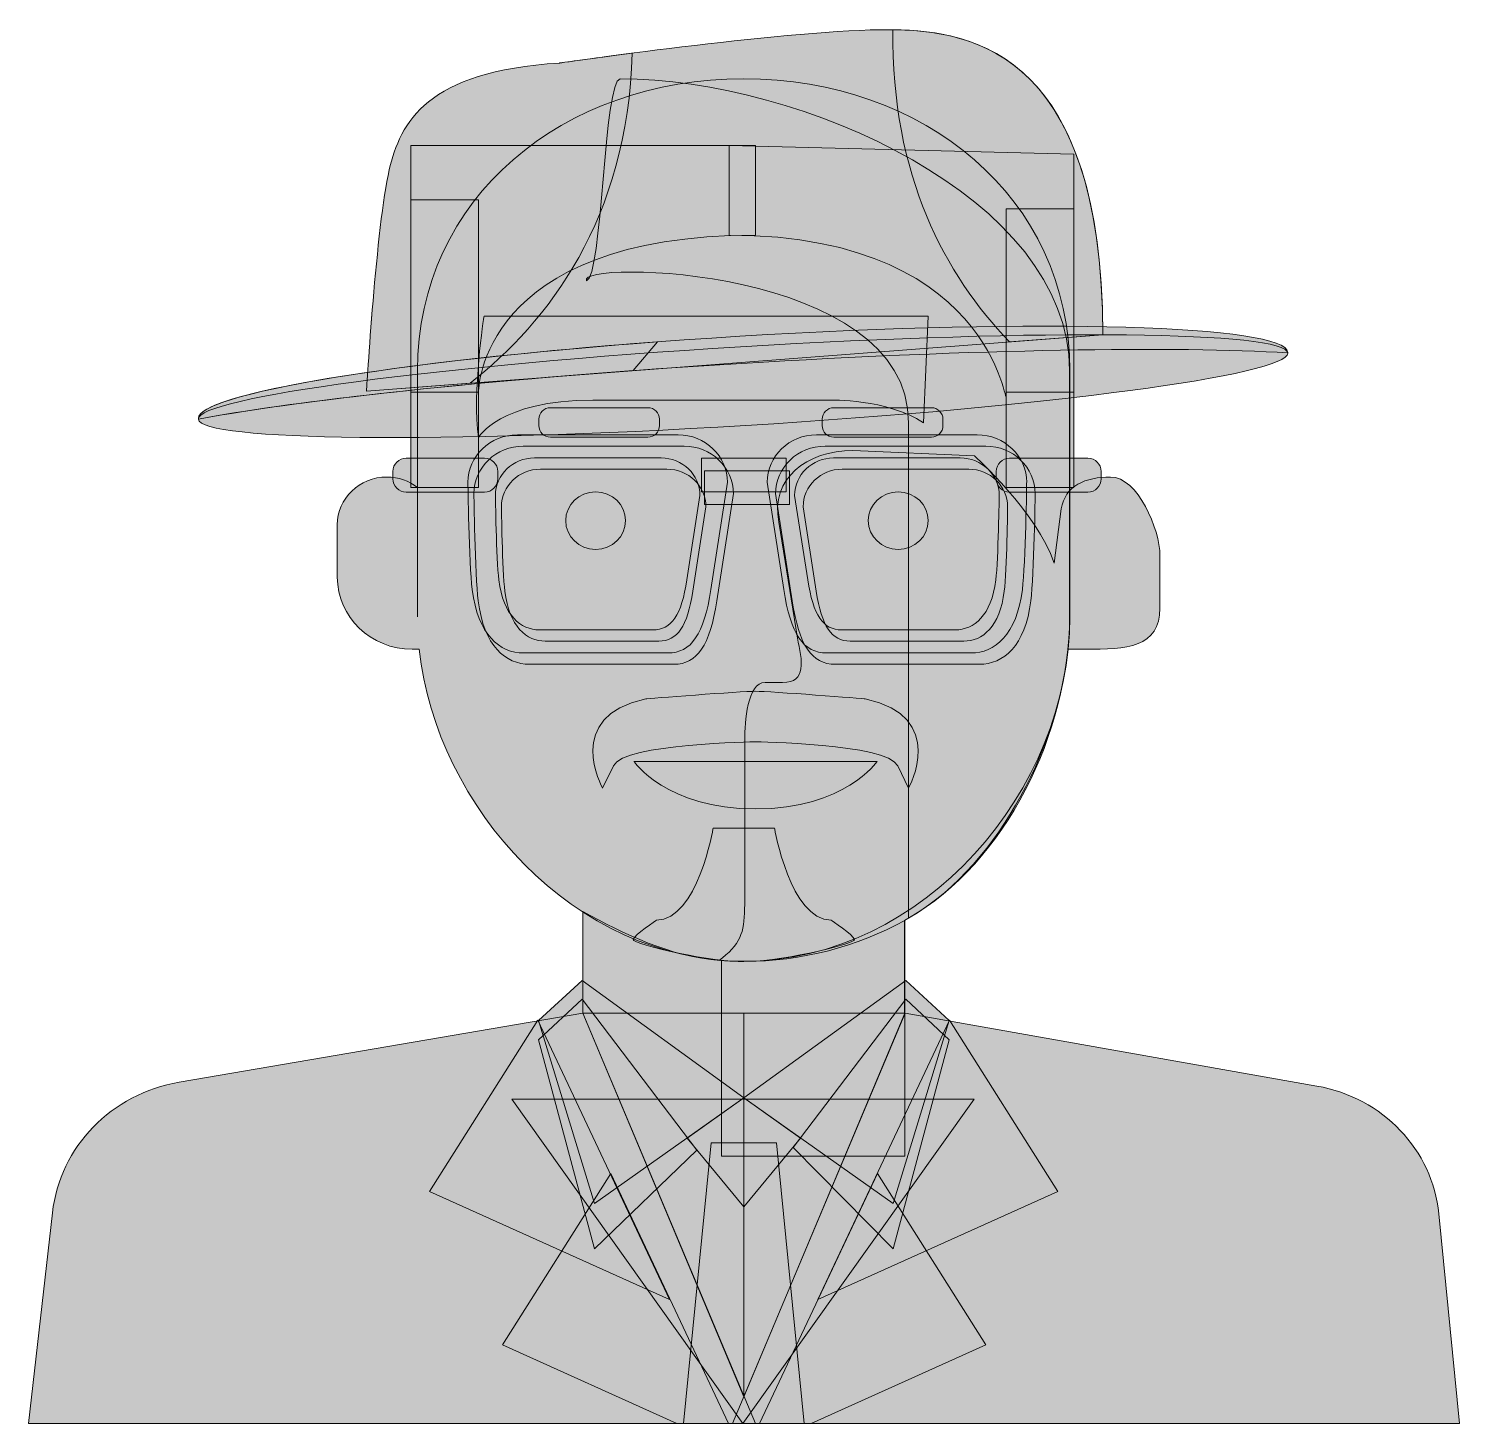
# Model space of a CAD drawing. Header units: inches. Extents: x 1.25 to 3.74, y -3.71 to -1.28.
import ezdxf

# ---------------------------------------------------------------- set-up
doc = ezdxf.new("R2010")
doc.units = ezdxf.units.IN
doc.header["$MEASUREMENT"] = 0
doc.layers.add('Layer 1', color=7, linetype='Continuous')

# ---------------------------------------------------------------- blocks, each defined once
blk = doc.blocks.new('block 4')
at = {"layer": 'Layer 1'}
h = blk.add_hatch(color=1, dxfattribs=at)
h.dxf.hatch_style = 2
edge = h.paths.add_edge_path()
edge.add_spline(control_points=[(2.2806, -1.368), (2.2526, -1.368), (2.2491, -1.7161), (2.2221, -1.7193), (2.2012, -1.683), (2.7825, -1.692), (2.7825, -1.9662), (2.7825, -1.9662), (2.7825, -2.8277), (2.7825, -2.8277), (2.95, -2.7329), (3.0625, -2.5042), (3.0625, -2.3039), (3.0625, -2.3039), (3.0625, -1.8755), (3.0625, -1.8755), (3.0625, -1.5743), (2.5941, -1.368), (2.2806, -1.368)], knot_values=[0, 0, 0, 0, 1, 1, 1, 2, 2, 2, 3, 3, 3, 4, 4, 4, 5, 5, 5, 6, 6, 6, 6], degree=3, periodic=1)
at = {"layer": 'Layer 1', "lineweight": 0}
blk.add_open_spline([(2.2806, -1.368), (2.2526, -1.368), (2.2491, -1.7161), (2.2221, -1.7193), (2.2012, -1.683), (2.7825, -1.692), (2.7825, -1.9662), (2.7825, -1.9662), (2.7825, -2.8277), (2.7825, -2.8277), (2.95, -2.7329), (3.0625, -2.5042), (3.0625, -2.3039), (3.0625, -2.3039), (3.0625, -1.8755), (3.0625, -1.8755), (3.0625, -1.5743), (2.5941, -1.368), (2.2806, -1.368)], degree=3, knots=[0, 0, 0, 0, 1, 1, 1, 2, 2, 2, 3, 3, 3, 4, 4, 4, 5, 5, 5, 6, 6, 6, 6], dxfattribs=at)
blk = doc.blocks.new('block 3')
at = {"layer": 'Layer 1'}
h = blk.add_hatch(color=1, dxfattribs=at)
h.dxf.hatch_style = 2
edge = h.paths.add_edge_path()
edge.add_spline(control_points=[(2.4956, -1.368), (2.1822, -1.368), (1.9281, -1.5743), (1.9281, -1.8755), (1.9281, -1.8755), (1.9281, -2.0786), (1.9281, -2.0786), (1.9133, -2.0674), (1.8949, -2.0606), (1.8749, -2.0606), (1.8272, -2.0606), (1.7886, -2.0978), (1.7886, -2.1436), (1.7886, -2.1436), (1.7886, -2.235), (1.7886, -2.235), (1.7886, -2.3041), (1.8469, -2.3602), (1.9188, -2.3602), (1.9188, -2.3602), (1.9311, -2.3602), (1.9311, -2.3602), (1.9604, -2.6349), (2.202, -2.9029), (2.4956, -2.9029), (2.809, -2.9029), (3.0631, -2.6051), (3.0631, -2.3039), (3.0631, -2.3039), (3.0631, -1.8755), (3.0631, -1.8755), (3.0631, -1.5743), (2.809, -1.368), (2.4956, -1.368)], knot_values=[0, 0, 0, 0, 1, 1, 1, 2, 2, 2, 3, 3, 3, 4, 4, 4, 5, 5, 5, 6, 6, 6, 7, 7, 7, 8, 8, 8, 9, 9, 9, 10, 10, 10, 11, 11, 11, 11], degree=3, periodic=1)
h = blk.add_hatch(color=2, dxfattribs=at)
h.dxf.hatch_style = 2
edge = h.paths.add_edge_path()
edge.add_spline(control_points=[(1.9281, -2.3039), (1.9281, -2.3039), (1.9281, -1.8755), (1.9281, -1.8755), (1.9281, -1.5743), (2.1822, -1.368), (2.4956, -1.368), (2.4956, -1.368), (2.4956, -1.368), (2.4956, -1.368), (2.809, -1.368), (3.0631, -1.5743), (3.0631, -1.8755), (3.0631, -1.8755), (3.0631, -2.3039), (3.0631, -2.3039), (3.0631, -2.6051), (2.809, -2.9029), (2.4956, -2.9029), (2.4956, -2.9029), (2.4956, -2.9029), (2.4956, -2.9029)], knot_values=[0, 0, 0, 0, 0.013889, 0.013889, 0.013889, 0.027778, 0.027778, 0.027778, 0.041667, 0.041667, 0.041667, 0.055556, 0.055556, 0.055556, 0.069444, 0.069444, 0.069444, 0.083333, 0.083333, 0.083333, 0.097222, 0.097222, 0.097222, 0.097222], degree=3, periodic=0)
edge.add_line((2.4956, -2.9029), (1.9281, -2.3039))
h = blk.add_hatch(color=1, dxfattribs=at)
h.dxf.hatch_style = 2
edge = h.paths.add_edge_path()
edge.add_spline(control_points=[(3.1335, -2.0606), (3.0907, -2.0606), (3.0543, -2.0755), (3.0481, -2.1162), (3.0481, -2.1162), (3.036, -2.2104), (3.036, -2.2104), (3.036, -2.2104), (3.036, -2.2104), (3.036, -2.2104), (3.0063, -2.1221), (2.897, -2.0238), (2.897, -2.0238), (2.897, -2.0238), (2.6856, -2.0145), (2.6856, -2.0145), (2.6055, -2.0145), (2.5409, -2.0637), (2.557, -2.1391), (2.557, -2.1391), (2.589, -2.3407), (2.589, -2.3407), (2.5975, -2.3806), (2.6057, -2.418), (2.5633, -2.418), (2.5633, -2.418), (2.5327, -2.418), (2.5327, -2.418), (2.5023, -2.418), (2.4973, -2.4876), (2.4973, -2.5168), (2.4973, -2.5168), (2.4973, -2.8041), (2.4973, -2.8041), (2.4973, -2.8473), (2.4931, -2.8695), (2.4585, -2.8971), (2.4585, -2.8971), (2.4536, -2.9009), (2.4536, -2.9009), (2.454, -2.9009), (2.4544, -2.9013), (2.4547, -2.9014), (2.3683, -2.8954), (2.2873, -2.8554), (2.2159, -2.8164), (2.2159, -2.8164), (2.2159, -2.9931), (2.2159, -2.9931), (2.2159, -2.9931), (2.7753, -2.9931), (2.7753, -2.9931), (2.7753, -2.9931), (2.7753, -2.8319), (2.7753, -2.8319), (2.931, -2.7469), (3.0406, -2.5396), (3.0598, -2.3602), (3.0598, -2.3602), (3.0896, -2.3602), (3.0896, -2.3602), (3.1615, -2.3602), (3.2198, -2.3578), (3.2198, -2.2886), (3.2198, -2.2886), (3.2198, -2.1973), (3.2198, -2.1973), (3.2198, -2.1514), (3.1812, -2.0606), (3.1335, -2.0606)], knot_values=[0, 0, 0, 0, 1, 1, 1, 2, 2, 2, 3, 3, 3, 4, 4, 4, 5, 5, 5, 6, 6, 6, 7, 7, 7, 8, 8, 8, 9, 9, 9, 10, 10, 10, 11, 11, 11, 12, 12, 12, 13, 13, 13, 14, 14, 14, 15, 15, 15, 16, 16, 16, 17, 17, 17, 18, 18, 18, 19, 19, 19, 20, 20, 20, 21, 21, 21, 22, 22, 22, 23, 23, 23, 23], degree=3, periodic=1)
at = {"layer": 'Layer 1', "lineweight": 0}
for points, knots in [([(2.4956, -1.368), (2.1822, -1.368), (1.9281, -1.5743), (1.9281, -1.8755), (1.9281, -1.8755), (1.9281, -2.0786), (1.9281, -2.0786), (1.9133, -2.0674), (1.8949, -2.0606), (1.8749, -2.0606), (1.8272, -2.0606), (1.7886, -2.0978), (1.7886, -2.1436), (1.7886, -2.1436), (1.7886, -2.235), (1.7886, -2.235), (1.7886, -2.3041), (1.8469, -2.3602), (1.9188, -2.3602), (1.9188, -2.3602), (1.9311, -2.3602), (1.9311, -2.3602), (1.9604, -2.6349), (2.202, -2.9029), (2.4956, -2.9029), (2.809, -2.9029), (3.0631, -2.6051), (3.0631, -2.3039), (3.0631, -2.3039), (3.0631, -1.8755), (3.0631, -1.8755), (3.0631, -1.5743), (2.809, -1.368), (2.4956, -1.368)], [0, 0, 0, 0, 1, 1, 1, 2, 2, 2, 3, 3, 3, 4, 4, 4, 5, 5, 5, 6, 6, 6, 7, 7, 7, 8, 8, 8, 9, 9, 9, 10, 10, 10, 11, 11, 11, 11]), ([(1.9281, -2.3039), (1.9281, -2.3039), (1.9281, -1.8755), (1.9281, -1.8755), (1.9281, -1.5743), (2.1822, -1.368), (2.4956, -1.368), (2.4956, -1.368), (2.4956, -1.368), (2.4956, -1.368), (2.809, -1.368), (3.0631, -1.5743), (3.0631, -1.8755), (3.0631, -1.8755), (3.0631, -2.3039), (3.0631, -2.3039), (3.0631, -2.6051), (2.809, -2.9029), (2.4956, -2.9029), (2.4956, -2.9029), (2.4956, -2.9029), (2.4956, -2.9029)], [0, 0, 0, 0, 1, 1, 1, 2, 2, 2, 3, 3, 3, 4, 4, 4, 5, 5, 5, 6, 6, 6, 7, 7, 7, 7]), ([(1.9281, -2.3039), (1.9281, -2.3039), (1.9281, -1.8755), (1.9281, -1.8755), (1.9281, -1.5743), (2.1822, -1.368), (2.4956, -1.368), (2.4956, -1.368), (2.4956, -1.368), (2.4956, -1.368), (2.809, -1.368), (3.0631, -1.5743), (3.0631, -1.8755), (3.0631, -1.8755), (3.0631, -2.3039), (3.0631, -2.3039), (3.0631, -2.6051), (2.809, -2.9029), (2.4956, -2.9029), (2.4956, -2.9029), (2.4956, -2.9029), (2.4956, -2.9029)], [0, 0, 0, 0, 1, 1, 1, 2, 2, 2, 3, 3, 3, 4, 4, 4, 5, 5, 5, 6, 6, 6, 7, 7, 7, 7]), ([(3.1335, -2.0606), (3.0907, -2.0606), (3.0543, -2.0755), (3.0481, -2.1162), (3.0481, -2.1162), (3.036, -2.2104), (3.036, -2.2104), (3.036, -2.2104), (3.036, -2.2104), (3.036, -2.2104), (3.0063, -2.1221), (2.897, -2.0238), (2.897, -2.0238), (2.897, -2.0238), (2.6856, -2.0145), (2.6856, -2.0145), (2.6055, -2.0145), (2.5409, -2.0637), (2.557, -2.1391), (2.557, -2.1391), (2.589, -2.3407), (2.589, -2.3407), (2.5975, -2.3806), (2.6057, -2.418), (2.5633, -2.418), (2.5633, -2.418), (2.5327, -2.418), (2.5327, -2.418), (2.5023, -2.418), (2.4973, -2.4876), (2.4973, -2.5168), (2.4973, -2.5168), (2.4973, -2.8041), (2.4973, -2.8041), (2.4973, -2.8473), (2.4931, -2.8695), (2.4585, -2.8971), (2.4585, -2.8971), (2.4536, -2.9009), (2.4536, -2.9009), (2.454, -2.9009), (2.4544, -2.9013), (2.4547, -2.9014), (2.3683, -2.8954), (2.2873, -2.8554), (2.2159, -2.8164), (2.2159, -2.8164), (2.2159, -2.9931), (2.2159, -2.9931), (2.2159, -2.9931), (2.7753, -2.9931), (2.7753, -2.9931), (2.7753, -2.9931), (2.7753, -2.8319), (2.7753, -2.8319), (2.931, -2.7469), (3.0406, -2.5396), (3.0598, -2.3602), (3.0598, -2.3602), (3.0896, -2.3602), (3.0896, -2.3602), (3.1615, -2.3602), (3.2198, -2.3578), (3.2198, -2.2886), (3.2198, -2.2886), (3.2198, -2.1973), (3.2198, -2.1973), (3.2198, -2.1514), (3.1812, -2.0606), (3.1335, -2.0606)], [0, 0, 0, 0, 1, 1, 1, 2, 2, 2, 3, 3, 3, 4, 4, 4, 5, 5, 5, 6, 6, 6, 7, 7, 7, 8, 8, 8, 9, 9, 9, 10, 10, 10, 11, 11, 11, 12, 12, 12, 13, 13, 13, 14, 14, 14, 15, 15, 15, 16, 16, 16, 17, 17, 17, 18, 18, 18, 19, 19, 19, 20, 20, 20, 21, 21, 21, 22, 22, 22, 23, 23, 23, 23])]:
    blk.add_open_spline(points, degree=3, knots=knots, dxfattribs=at)
at = {"layer": 'Layer 1'}
blk.add_blockref('block 4', (0, 0), dxfattribs=at)
blk = doc.blocks.new('block 5')
at = {"layer": 'Layer 1'}
h = blk.add_hatch(color=1, dxfattribs=at)
h.dxf.hatch_style = 2
edge = h.paths.add_edge_path()
edge.add_spline(control_points=[(2.4956, -2.9032), (2.4827, -2.9032), (2.4699, -2.9026), (2.4572, -2.9018), (2.4572, -2.9018), (2.4572, -3.2422), (2.4572, -3.2422), (2.4572, -3.2422), (2.7758, -3.2422), (2.7758, -3.2422), (2.7758, -3.2422), (2.7758, -2.832), (2.7758, -2.832), (2.6931, -2.8772), (2.5975, -2.9032), (2.4956, -2.9032), (2.4956, -2.9032), (2.4956, -2.9032), (2.4956, -2.9032)], knot_values=[0, 0, 0, 0, 1, 1, 1, 2, 2, 2, 3, 3, 3, 4, 4, 4, 5, 5, 5, 6, 6, 6, 6], degree=3, periodic=1)
at = {"layer": 'Layer 1', "lineweight": 0}
blk.add_open_spline([(2.4956, -2.9032), (2.4827, -2.9032), (2.4699, -2.9026), (2.4572, -2.9018), (2.4572, -2.9018), (2.4572, -3.2422), (2.4572, -3.2422), (2.4572, -3.2422), (2.7758, -3.2422), (2.7758, -3.2422), (2.7758, -3.2422), (2.7758, -2.832), (2.7758, -2.832), (2.6931, -2.8772), (2.5975, -2.9032), (2.4956, -2.9032), (2.4956, -2.9032), (2.4956, -2.9032), (2.4956, -2.9032)], degree=3, knots=[0, 0, 0, 0, 1, 1, 1, 2, 2, 2, 3, 3, 3, 4, 4, 4, 5, 5, 5, 6, 6, 6, 6], dxfattribs=at)
blk = doc.blocks.new('block 6')
at = {"layer": 'Layer 1'}
h = blk.add_hatch(color=1, dxfattribs=at)
h.dxf.hatch_style = 2
edge = h.paths.add_edge_path()
edge.add_spline(control_points=[(2.3918, -2.0068), (2.3918, -2.0068), (2.1122, -2.0068), (2.1122, -2.0068), (2.0649, -2.0068), (2.0262, -2.044), (2.0262, -2.0895), (2.0262, -2.0895), (2.0281, -2.2297), (2.0337, -2.276), (2.0433, -2.3545), (2.0818, -2.3863), (2.123, -2.3863), (2.123, -2.3863), (2.3738, -2.3863), (2.3738, -2.3863), (2.4151, -2.3863), (2.437, -2.3535), (2.4488, -2.276), (2.4488, -2.276), (2.4778, -2.0895), (2.4778, -2.0895), (2.4778, -2.044), (2.4391, -2.0068), (2.3918, -2.0068)], knot_values=[0, 0, 0, 0, 1, 1, 1, 2, 2, 2, 3, 3, 3, 4, 4, 4, 5, 5, 5, 6, 6, 6, 7, 7, 7, 8, 8, 8, 8], degree=3, periodic=1)
edge = h.paths.add_edge_path()
edge.add_spline(control_points=[(2.4071, -2.2592), (2.3978, -2.3202), (2.3805, -2.3461), (2.348, -2.3461), (2.348, -2.3461), (2.1504, -2.3461), (2.1504, -2.3461), (2.1179, -2.3461), (2.0875, -2.321), (2.08, -2.2592), (2.0755, -2.2227), (2.0741, -2.1122), (2.0741, -2.1122), (2.0741, -2.0763), (2.1046, -2.047), (2.1419, -2.047), (2.1419, -2.047), (2.3621, -2.047), (2.3621, -2.047), (2.3994, -2.047), (2.4299, -2.0763), (2.4299, -2.1122), (2.4299, -2.1122), (2.4071, -2.2592), (2.4071, -2.2592)], knot_values=[0, 0, 0, 0, 1, 1, 1, 2, 2, 2, 3, 3, 3, 4, 4, 4, 5, 5, 5, 6, 6, 6, 7, 7, 7, 8, 8, 8, 8], degree=3, periodic=1)
at = {"layer": 'Layer 1', "lineweight": 0}
for points in [[(2.3918, -2.0068), (2.3918, -2.0068), (2.1122, -2.0068), (2.1122, -2.0068), (2.0649, -2.0068), (2.0262, -2.044), (2.0262, -2.0895), (2.0262, -2.0895), (2.0281, -2.2297), (2.0337, -2.276), (2.0433, -2.3545), (2.0818, -2.3863), (2.123, -2.3863), (2.123, -2.3863), (2.3738, -2.3863), (2.3738, -2.3863), (2.4151, -2.3863), (2.437, -2.3535), (2.4488, -2.276), (2.4488, -2.276), (2.4778, -2.0895), (2.4778, -2.0895), (2.4778, -2.044), (2.4391, -2.0068), (2.3918, -2.0068)], [(2.4071, -2.2592), (2.3978, -2.3202), (2.3805, -2.3461), (2.348, -2.3461), (2.348, -2.3461), (2.1504, -2.3461), (2.1504, -2.3461), (2.1179, -2.3461), (2.0875, -2.321), (2.08, -2.2592), (2.0755, -2.2227), (2.0741, -2.1122), (2.0741, -2.1122), (2.0741, -2.0763), (2.1046, -2.047), (2.1419, -2.047), (2.1419, -2.047), (2.3621, -2.047), (2.3621, -2.047), (2.3994, -2.047), (2.4299, -2.0763), (2.4299, -2.1122), (2.4299, -2.1122), (2.4071, -2.2592), (2.4071, -2.2592)]]:
    blk.add_open_spline(points, degree=3, knots=[0, 0, 0, 0, 1, 1, 1, 2, 2, 2, 3, 3, 3, 4, 4, 4, 5, 5, 5, 6, 6, 6, 7, 7, 7, 8, 8, 8, 8], dxfattribs=at)
blk = doc.blocks.new('block 7')
at = {"layer": 'Layer 1'}
h = blk.add_hatch(color=1, dxfattribs=at)
h.dxf.hatch_style = 2
edge = h.paths.add_edge_path()
edge.add_spline(control_points=[(2.5511, -2.0895), (2.5511, -2.0895), (2.5801, -2.276), (2.5801, -2.276), (2.5919, -2.3535), (2.6138, -2.3863), (2.6551, -2.3863), (2.6551, -2.3863), (2.9059, -2.3863), (2.9059, -2.3863), (2.9471, -2.3863), (2.9856, -2.3545), (2.9952, -2.276), (3.0008, -2.2297), (3.0027, -2.0895), (3.0027, -2.0895), (3.0027, -2.044), (2.964, -2.0068), (2.9167, -2.0068), (2.9167, -2.0068), (2.6371, -2.0068), (2.6371, -2.0068), (2.5898, -2.0068), (2.5511, -2.044), (2.5511, -2.0895)], knot_values=[0, 0, 0, 0, 1, 1, 1, 2, 2, 2, 3, 3, 3, 4, 4, 4, 5, 5, 5, 6, 6, 6, 7, 7, 7, 8, 8, 8, 8], degree=3, periodic=1)
edge = h.paths.add_edge_path()
edge.add_spline(control_points=[(2.599, -2.1122), (2.599, -2.0763), (2.6295, -2.047), (2.6668, -2.047), (2.6668, -2.047), (2.887, -2.047), (2.887, -2.047), (2.9243, -2.047), (2.9548, -2.0763), (2.9548, -2.1122), (2.9548, -2.1122), (2.9534, -2.2227), (2.9489, -2.2592), (2.9414, -2.321), (2.911, -2.3461), (2.8785, -2.3461), (2.8785, -2.3461), (2.6809, -2.3461), (2.6809, -2.3461), (2.6484, -2.3461), (2.6311, -2.3202), (2.6218, -2.2592), (2.6218, -2.2592), (2.599, -2.1122), (2.599, -2.1122)], knot_values=[0, 0, 0, 0, 1, 1, 1, 2, 2, 2, 3, 3, 3, 4, 4, 4, 5, 5, 5, 6, 6, 6, 7, 7, 7, 8, 8, 8, 8], degree=3, periodic=1)
at = {"layer": 'Layer 1', "lineweight": 0}
for points in [[(2.5511, -2.0895), (2.5511, -2.0895), (2.5801, -2.276), (2.5801, -2.276), (2.5919, -2.3535), (2.6138, -2.3863), (2.6551, -2.3863), (2.6551, -2.3863), (2.9059, -2.3863), (2.9059, -2.3863), (2.9471, -2.3863), (2.9856, -2.3545), (2.9952, -2.276), (3.0008, -2.2297), (3.0027, -2.0895), (3.0027, -2.0895), (3.0027, -2.044), (2.964, -2.0068), (2.9167, -2.0068), (2.9167, -2.0068), (2.6371, -2.0068), (2.6371, -2.0068), (2.5898, -2.0068), (2.5511, -2.044), (2.5511, -2.0895)], [(2.599, -2.1122), (2.599, -2.0763), (2.6295, -2.047), (2.6668, -2.047), (2.6668, -2.047), (2.887, -2.047), (2.887, -2.047), (2.9243, -2.047), (2.9548, -2.0763), (2.9548, -2.1122), (2.9548, -2.1122), (2.9534, -2.2227), (2.9489, -2.2592), (2.9414, -2.321), (2.911, -2.3461), (2.8785, -2.3461), (2.8785, -2.3461), (2.6809, -2.3461), (2.6809, -2.3461), (2.6484, -2.3461), (2.6311, -2.3202), (2.6218, -2.2592), (2.6218, -2.2592), (2.599, -2.1122), (2.599, -2.1122)]]:
    blk.add_open_spline(points, degree=3, knots=[0, 0, 0, 0, 1, 1, 1, 2, 2, 2, 3, 3, 3, 4, 4, 4, 5, 5, 5, 6, 6, 6, 7, 7, 7, 8, 8, 8, 8], dxfattribs=at)
blk = doc.blocks.new('block 8')
at = {"layer": 'Layer 1'}
h = blk.add_hatch(color=2, dxfattribs=at)
h.dxf.hatch_style = 2
edge = h.paths.add_edge_path()
edge.add_spline(control_points=[(2.5363, -2.0698), (2.5363, -2.0698), (2.5653, -2.2564), (2.5653, -2.2564), (2.5771, -2.3339), (2.5991, -2.3667), (2.6403, -2.3667), (2.6403, -2.3667), (2.8911, -2.3667), (2.8911, -2.3667), (2.9323, -2.3667), (2.9708, -2.3349), (2.9804, -2.2564), (2.9861, -2.2101), (2.9879, -2.0698), (2.9879, -2.0698), (2.9879, -2.0244), (2.9492, -1.9872), (2.9019, -1.9872), (2.9019, -1.9872), (2.6224, -1.9872), (2.6224, -1.9872), (2.5751, -1.9872), (2.5363, -2.0244), (2.5363, -2.0698)], knot_values=[0, 0, 0, 0, 1, 1, 1, 2, 2, 2, 3, 3, 3, 4, 4, 4, 5, 5, 5, 6, 6, 6, 7, 7, 7, 8, 8, 8, 8], degree=3, periodic=1)
edge = h.paths.add_edge_path()
edge.add_spline(control_points=[(2.5842, -2.0925), (2.5842, -2.0567), (2.6147, -2.0274), (2.652, -2.0274), (2.652, -2.0274), (2.8723, -2.0274), (2.8723, -2.0274), (2.9096, -2.0274), (2.9401, -2.0567), (2.9401, -2.0925), (2.9401, -2.0925), (2.9386, -2.203), (2.9342, -2.2396), (2.9266, -2.3014), (2.8963, -2.3265), (2.8638, -2.3265), (2.8638, -2.3265), (2.6661, -2.3265), (2.6661, -2.3265), (2.6336, -2.3265), (2.6163, -2.3006), (2.6071, -2.2396), (2.6071, -2.2396), (2.5842, -2.0925), (2.5842, -2.0925)], knot_values=[0, 0, 0, 0, 1, 1, 1, 2, 2, 2, 3, 3, 3, 4, 4, 4, 5, 5, 5, 6, 6, 6, 7, 7, 7, 8, 8, 8, 8], degree=3, periodic=1)
at = {"layer": 'Layer 1', "lineweight": 0}
for points in [[(2.5363, -2.0698), (2.5363, -2.0698), (2.5653, -2.2564), (2.5653, -2.2564), (2.5771, -2.3339), (2.5991, -2.3667), (2.6403, -2.3667), (2.6403, -2.3667), (2.8911, -2.3667), (2.8911, -2.3667), (2.9323, -2.3667), (2.9708, -2.3349), (2.9804, -2.2564), (2.9861, -2.2101), (2.9879, -2.0698), (2.9879, -2.0698), (2.9879, -2.0244), (2.9492, -1.9872), (2.9019, -1.9872), (2.9019, -1.9872), (2.6224, -1.9872), (2.6224, -1.9872), (2.5751, -1.9872), (2.5363, -2.0244), (2.5363, -2.0698)], [(2.5842, -2.0925), (2.5842, -2.0567), (2.6147, -2.0274), (2.652, -2.0274), (2.652, -2.0274), (2.8723, -2.0274), (2.8723, -2.0274), (2.9096, -2.0274), (2.9401, -2.0567), (2.9401, -2.0925), (2.9401, -2.0925), (2.9386, -2.203), (2.9342, -2.2396), (2.9266, -2.3014), (2.8963, -2.3265), (2.8638, -2.3265), (2.8638, -2.3265), (2.6661, -2.3265), (2.6661, -2.3265), (2.6336, -2.3265), (2.6163, -2.3006), (2.6071, -2.2396), (2.6071, -2.2396), (2.5842, -2.0925), (2.5842, -2.0925)]]:
    blk.add_open_spline(points, degree=3, knots=[0, 0, 0, 0, 1, 1, 1, 2, 2, 2, 3, 3, 3, 4, 4, 4, 5, 5, 5, 6, 6, 6, 7, 7, 7, 8, 8, 8, 8], dxfattribs=at)
blk = doc.blocks.new('block 9')
at = {"layer": 'Layer 1'}
h = blk.add_hatch(color=2, dxfattribs=at)
h.dxf.hatch_style = 2
edge = h.paths.add_edge_path()
edge.add_spline(control_points=[(2.3814, -1.9872), (2.3814, -1.9872), (2.1018, -1.9872), (2.1018, -1.9872), (2.0545, -1.9872), (2.0158, -2.0244), (2.0158, -2.0698), (2.0158, -2.0698), (2.0177, -2.2101), (2.0233, -2.2564), (2.0329, -2.3349), (2.0714, -2.3667), (2.1126, -2.3667), (2.1126, -2.3667), (2.3634, -2.3667), (2.3634, -2.3667), (2.4047, -2.3667), (2.4267, -2.3339), (2.4384, -2.2564), (2.4384, -2.2564), (2.4674, -2.0698), (2.4674, -2.0698), (2.4674, -2.0244), (2.4287, -1.9872), (2.3814, -1.9872)], knot_values=[0, 0, 0, 0, 1, 1, 1, 2, 2, 2, 3, 3, 3, 4, 4, 4, 5, 5, 5, 6, 6, 6, 7, 7, 7, 8, 8, 8, 8], degree=3, periodic=1)
edge = h.paths.add_edge_path()
edge.add_spline(control_points=[(2.3967, -2.2396), (2.3874, -2.3006), (2.3701, -2.3265), (2.3376, -2.3265), (2.3376, -2.3265), (2.14, -2.3265), (2.14, -2.3265), (2.1075, -2.3265), (2.0771, -2.3014), (2.0696, -2.2396), (2.0651, -2.203), (2.0637, -2.0925), (2.0637, -2.0925), (2.0637, -2.0567), (2.0942, -2.0274), (2.1315, -2.0274), (2.1315, -2.0274), (2.3518, -2.0274), (2.3518, -2.0274), (2.389, -2.0274), (2.4195, -2.0567), (2.4195, -2.0925), (2.4195, -2.0925), (2.3967, -2.2396), (2.3967, -2.2396)], knot_values=[0, 0, 0, 0, 1, 1, 1, 2, 2, 2, 3, 3, 3, 4, 4, 4, 5, 5, 5, 6, 6, 6, 7, 7, 7, 8, 8, 8, 8], degree=3, periodic=1)
at = {"layer": 'Layer 1', "lineweight": 0}
for points in [[(2.3814, -1.9872), (2.3814, -1.9872), (2.1018, -1.9872), (2.1018, -1.9872), (2.0545, -1.9872), (2.0158, -2.0244), (2.0158, -2.0698), (2.0158, -2.0698), (2.0177, -2.2101), (2.0233, -2.2564), (2.0329, -2.3349), (2.0714, -2.3667), (2.1126, -2.3667), (2.1126, -2.3667), (2.3634, -2.3667), (2.3634, -2.3667), (2.4047, -2.3667), (2.4267, -2.3339), (2.4384, -2.2564), (2.4384, -2.2564), (2.4674, -2.0698), (2.4674, -2.0698), (2.4674, -2.0244), (2.4287, -1.9872), (2.3814, -1.9872)], [(2.3967, -2.2396), (2.3874, -2.3006), (2.3701, -2.3265), (2.3376, -2.3265), (2.3376, -2.3265), (2.14, -2.3265), (2.14, -2.3265), (2.1075, -2.3265), (2.0771, -2.3014), (2.0696, -2.2396), (2.0651, -2.203), (2.0637, -2.0925), (2.0637, -2.0925), (2.0637, -2.0567), (2.0942, -2.0274), (2.1315, -2.0274), (2.1315, -2.0274), (2.3518, -2.0274), (2.3518, -2.0274), (2.389, -2.0274), (2.4195, -2.0567), (2.4195, -2.0925), (2.4195, -2.0925), (2.3967, -2.2396), (2.3967, -2.2396)]]:
    blk.add_open_spline(points, degree=3, knots=[0, 0, 0, 0, 1, 1, 1, 2, 2, 2, 3, 3, 3, 4, 4, 4, 5, 5, 5, 6, 6, 6, 7, 7, 7, 8, 8, 8, 8], dxfattribs=at)
blk = doc.blocks.new('block 10')
at = {"layer": 'Layer 1'}
h = blk.add_hatch(color=1, dxfattribs=at)
h.dxf.hatch_style = 2
edge = h.paths.add_edge_path()
edge.add_spline(control_points=[(2.7553, -1.2826), (2.7519, -1.5363), (2.8464, -1.7096), (2.9579, -1.8254), (2.9579, -1.8254), (3.1204, -1.813), (3.1204, -1.813), (3.1191, -1.3313), (2.9032, -1.2843), (2.7553, -1.2826)], knot_values=[0, 0, 0, 0, 1, 1, 1, 2, 2, 2, 3, 3, 3, 3], degree=3, periodic=1)
h = blk.add_hatch(color=2, dxfattribs=at)
h.dxf.hatch_style = 2
edge = h.paths.add_edge_path()
edge.add_spline(control_points=[(2.3018, -1.3233), (2.2273, -1.3329), (2.1751, -1.3405), (2.1751, -1.3405), (1.9435, -1.3546), (1.8984, -1.4436), (1.8789, -1.5265), (1.8567, -1.6207), (1.8393, -1.9111), (1.8393, -1.9111), (1.8393, -1.9111), (2.0197, -1.8973), (2.0197, -1.8973), (2.1554, -1.7909), (2.2936, -1.6121), (2.3018, -1.3233)], knot_values=[0, 0, 0, 0, 1, 1, 1, 2, 2, 2, 3, 3, 3, 4, 4, 4, 5, 5, 5, 5], degree=3, periodic=1)
at = {"layer": 'Layer 1', "lineweight": 0}
for points, knots in [([(2.7553, -1.2826), (2.7519, -1.5363), (2.8464, -1.7096), (2.9579, -1.8254), (2.9579, -1.8254), (3.1204, -1.813), (3.1204, -1.813), (3.1191, -1.3313), (2.9032, -1.2843), (2.7553, -1.2826)], [0, 0, 0, 0, 1, 1, 1, 2, 2, 2, 3, 3, 3, 3]), ([(2.3018, -1.3233), (2.2273, -1.3329), (2.1751, -1.3405), (2.1751, -1.3405), (1.9435, -1.3546), (1.8984, -1.4436), (1.8789, -1.5265), (1.8567, -1.6207), (1.8393, -1.9111), (1.8393, -1.9111), (1.8393, -1.9111), (2.0197, -1.8973), (2.0197, -1.8973), (2.1554, -1.7909), (2.2936, -1.6121), (2.3018, -1.3233)], [0, 0, 0, 0, 1, 1, 1, 2, 2, 2, 3, 3, 3, 4, 4, 4, 5, 5, 5, 5])]:
    blk.add_open_spline(points, degree=3, knots=knots, dxfattribs=at)
blk = doc.blocks.new('block 11')
at = {"layer": 'Layer 1'}
h = blk.add_hatch(color=2, dxfattribs=at)
h.dxf.hatch_style = 2
edge = h.paths.add_edge_path()
edge.add_spline(control_points=[(3.4422, -1.8446), (3.4422, -1.8443), (3.4423, -1.8441), (3.4422, -1.8438), (3.4391, -1.7965), (3.0123, -1.784), (2.489, -1.8158), (1.9656, -1.8476), (1.5438, -1.9118), (1.5469, -1.9591), (1.547, -1.9593), (1.5471, -1.9596), (1.5471, -1.9598), (1.7358, -1.9247), (2.0878, -1.8875), (2.4921, -1.8629), (2.8963, -1.8383), (3.2504, -1.8327), (3.4422, -1.8446)], knot_values=[0, 0, 0, 0, 1, 1, 1, 2, 2, 2, 3, 3, 3, 4, 4, 4, 5, 5, 5, 6, 6, 6, 6], degree=3, periodic=1)
at = {"layer": 'Layer 1', "lineweight": 0}
blk.add_open_spline([(3.4422, -1.8446), (3.4422, -1.8443), (3.4423, -1.8441), (3.4422, -1.8438), (3.4391, -1.7965), (3.0123, -1.784), (2.489, -1.8158), (1.9656, -1.8476), (1.5438, -1.9118), (1.5469, -1.9591), (1.547, -1.9593), (1.5471, -1.9596), (1.5471, -1.9598), (1.7358, -1.9247), (2.0878, -1.8875), (2.4921, -1.8629), (2.8963, -1.8383), (3.2504, -1.8327), (3.4422, -1.8446)], degree=3, knots=[0, 0, 0, 0, 1, 1, 1, 2, 2, 2, 3, 3, 3, 4, 4, 4, 5, 5, 5, 6, 6, 6, 6], dxfattribs=at)
blk = doc.blocks.new('block 12')
at = {"layer": 'Layer 1'}
h = blk.add_hatch(color=1, dxfattribs=at)
h.dxf.hatch_style = 2
edge = h.paths.add_edge_path()
edge.add_spline(control_points=[(1.5469, -1.959), (1.547, -1.9593), (1.5471, -1.9595), (1.5471, -1.9597), (1.7057, -1.9303), (1.9798, -1.8992), (2.3032, -1.8755), (2.3032, -1.8755), (2.3457, -1.8254), (2.3457, -1.8254), (1.8908, -1.8594), (1.5441, -1.9161), (1.5469, -1.959)], knot_values=[0, 0, 0, 0, 1, 1, 1, 2, 2, 2, 3, 3, 3, 4, 4, 4, 4], degree=3, periodic=1)
at = {"layer": 'Layer 1', "lineweight": 0}
blk.add_open_spline([(1.5469, -1.959), (1.547, -1.9593), (1.5471, -1.9595), (1.5471, -1.9597), (1.7057, -1.9303), (1.9798, -1.8992), (2.3032, -1.8755), (2.3032, -1.8755), (2.3457, -1.8254), (2.3457, -1.8254), (1.8908, -1.8594), (1.5441, -1.9161), (1.5469, -1.959)], degree=3, knots=[0, 0, 0, 0, 1, 1, 1, 2, 2, 2, 3, 3, 3, 4, 4, 4, 4], dxfattribs=at)
blk = doc.blocks.new('block 13')
at = {"layer": 'Layer 1'}
h = blk.add_hatch(color=7, dxfattribs=at)
h.dxf.hatch_style = 2
h.paths.add_polyline_path([(2.2642, -3.2721), (2.0758, -3.5701), (2.3794, -3.7068), (2.4692, -3.7068)])
h = blk.add_hatch(color=7, dxfattribs=at)
h.dxf.hatch_style = 2
h.paths.add_polyline_path([(2.9167, -3.5701), (2.7282, -3.2721), (2.5233, -3.7068), (2.6131, -3.7068)])
at = {"layer": 'Layer 1', "lineweight": 0}
for points in [[(2.2642, -3.2721), (2.0758, -3.5701), (2.3794, -3.7068), (2.4692, -3.7068), (2.2642, -3.2721)], [(2.9167, -3.5701), (2.7282, -3.2721), (2.5233, -3.7068), (2.6131, -3.7068), (2.9167, -3.5701)]]:
    blk.add_lwpolyline(points, dxfattribs=at)
blk = doc.blocks.new('block 2')
at = {"layer": 'Layer 1'}
h = blk.add_hatch(color=2, dxfattribs=at)
h.dxf.hatch_style = 2
edge = h.paths.add_edge_path()
edge.add_spline(control_points=[(1.8393, -1.9112), (1.8393, -1.9112), (1.8567, -1.6208), (1.8789, -1.5265), (1.8984, -1.4436), (1.9435, -1.3546), (2.1751, -1.3405), (2.1751, -1.3405), (2.5572, -1.2851), (2.7325, -1.2826), (2.8799, -1.2806), (3.1191, -1.3061), (3.1204, -1.8131), (3.1204, -1.8131), (1.8393, -1.9112), (1.8393, -1.9112)], knot_values=[0, 0, 0, 0, 1, 1, 1, 2, 2, 2, 3, 3, 3, 4, 4, 4, 5, 5, 5, 5], degree=3, periodic=1)
h = blk.add_hatch(color=7, dxfattribs=at)
h.dxf.hatch_style = 2
edge = h.paths.add_edge_path()
edge.add_spline(control_points=[(2.0342, -1.9129), (2.0342, -1.9129), (2.0342, -1.6399), (2.5162, -1.6399), (2.5162, -1.6399), (2.5162, -1.4837), (2.5162, -1.4837), (2.5162, -1.4837), (1.9163, -1.4837), (1.9163, -1.4837), (1.9163, -1.4837), (1.9163, -1.9129), (1.9163, -1.9129), (1.9163, -1.9129), (2.0342, -1.9129), (2.0342, -1.9129)], knot_values=[0, 0, 0, 0, 1, 1, 1, 2, 2, 2, 3, 3, 3, 4, 4, 4, 5, 5, 5, 5], degree=3, periodic=1)
h = blk.add_hatch(color=7, dxfattribs=at)
h.dxf.hatch_style = 2
edge = h.paths.add_edge_path()
edge.add_spline(control_points=[(2.9521, -1.9129), (2.9521, -1.9742), (2.9521, -1.6399), (2.4702, -1.6399), (2.4702, -1.6399), (2.4702, -1.4837), (2.4702, -1.4837), (2.4702, -1.4837), (3.07, -1.4991), (3.07, -1.4991), (3.07, -1.4991), (3.07, -1.9129), (3.07, -1.9129), (3.07, -1.9129), (2.9521, -1.9129), (2.9521, -1.9129)], knot_values=[0, 0, 0, 0, 1, 1, 1, 2, 2, 2, 3, 3, 3, 4, 4, 4, 5, 5, 5, 5], degree=3, periodic=1)
h = blk.add_hatch(color=7, dxfattribs=at)
h.dxf.hatch_style = 2
h.paths.add_polyline_path([(2.0342, -1.5786), (1.9163, -1.5786), (1.9163, -2.0787), (2.0342, -2.0787)])
h = blk.add_hatch(color=7, dxfattribs=at)
h.dxf.hatch_style = 2
h.paths.add_polyline_path([(2.9521, -1.5939), (3.07, -1.5939), (3.07, -2.0787), (2.9521, -2.0787)])
h = blk.add_hatch(color=1, dxfattribs=at)
h.dxf.hatch_style = 2
edge = h.paths.add_edge_path()
edge.add_spline(control_points=[(2.0342, -1.992), (2.0342, -1.992), (2.0696, -1.9269), (2.2331, -1.9269), (2.3966, -1.9269), (2.6461, -1.9269), (2.6461, -1.9269), (2.6461, -1.9269), (2.745, -1.9241), (2.8085, -1.9664), (2.8085, -1.9664), (2.8165, -1.7809), (2.8165, -1.7809), (2.8165, -1.7809), (2.0438, -1.7809), (2.0438, -1.7809), (2.0438, -1.7809), (2.0228, -1.914), (2.0342, -1.992)], knot_values=[0, 0, 0, 0, 1, 1, 1, 2, 2, 2, 3, 3, 3, 4, 4, 4, 5, 5, 5, 6, 6, 6, 6], degree=3, periodic=1)
h = blk.add_hatch(color=1, dxfattribs=at)
h.dxf.hatch_style = 2
edge = h.paths.add_edge_path()
edge.add_spline(control_points=[(3.4422, -1.8449), (3.4447, -1.8827), (3.0225, -1.9391), (2.4991, -1.9709), (1.9757, -2.0028), (1.5494, -1.9979), (1.5469, -1.9601), (1.5445, -1.9224), (1.9667, -1.8659), (2.4901, -1.8341), (3.0135, -1.8023), (3.4397, -1.8071), (3.4422, -1.8449)], knot_values=[0, 0, 0, 0, 1, 1, 1, 2, 2, 2, 3, 3, 3, 4, 4, 4, 4], degree=3, periodic=1)
h = blk.add_hatch(color=7, dxfattribs=at)
h.dxf.hatch_style = 2
edge = h.paths.add_edge_path()
edge.add_spline(control_points=[(2.1593, -1.9912), (2.1593, -1.9912), (2.3291, -1.9912), (2.3291, -1.9912), (2.3402, -1.9912), (2.3492, -1.9822), (2.3492, -1.9712), (2.3492, -1.9712), (2.3492, -1.9601), (2.3492, -1.9601), (2.3492, -1.9491), (2.3402, -1.9401), (2.3291, -1.9401), (2.3291, -1.9401), (2.1593, -1.9401), (2.1593, -1.9401), (2.1482, -1.9401), (2.1392, -1.9491), (2.1392, -1.9601), (2.1392, -1.9601), (2.1392, -1.9712), (2.1392, -1.9712), (2.1392, -1.9822), (2.1482, -1.9912), (2.1593, -1.9912)], knot_values=[0, 0, 0, 0, 1, 1, 1, 2, 2, 2, 3, 3, 3, 4, 4, 4, 5, 5, 5, 6, 6, 6, 7, 7, 7, 8, 8, 8, 8], degree=3, periodic=1)
h = blk.add_hatch(color=7, dxfattribs=at)
h.dxf.hatch_style = 2
edge = h.paths.add_edge_path()
edge.add_spline(control_points=[(2.6523, -1.9912), (2.6523, -1.9912), (2.8222, -1.9912), (2.8222, -1.9912), (2.8332, -1.9912), (2.8422, -1.9822), (2.8422, -1.9712), (2.8422, -1.9712), (2.8422, -1.9601), (2.8422, -1.9601), (2.8422, -1.9491), (2.8332, -1.9401), (2.8222, -1.9401), (2.8222, -1.9401), (2.6523, -1.9401), (2.6523, -1.9401), (2.6413, -1.9401), (2.6323, -1.9491), (2.6323, -1.9601), (2.6323, -1.9601), (2.6323, -1.9712), (2.6323, -1.9712), (2.6323, -1.9822), (2.6413, -1.9912), (2.6523, -1.9912)], knot_values=[0, 0, 0, 0, 1, 1, 1, 2, 2, 2, 3, 3, 3, 4, 4, 4, 5, 5, 5, 6, 6, 6, 7, 7, 7, 8, 8, 8, 8], degree=3, periodic=1)
h = blk.add_hatch(color=2, dxfattribs=at)
h.dxf.hatch_style = 2
edge = h.paths.add_edge_path()
edge.add_spline(control_points=[(1.9084, -2.0868), (1.9084, -2.0868), (2.0447, -2.0868), (2.0447, -2.0868), (2.0574, -2.0868), (2.0678, -2.0764), (2.0678, -2.0637), (2.0678, -2.0637), (2.0678, -2.0509), (2.0678, -2.0509), (2.0678, -2.0382), (2.0574, -2.0278), (2.0447, -2.0278), (2.0447, -2.0278), (1.9084, -2.0278), (1.9084, -2.0278), (1.8957, -2.0278), (1.8853, -2.0382), (1.8853, -2.0509), (1.8853, -2.0509), (1.8853, -2.0637), (1.8853, -2.0637), (1.8853, -2.0764), (1.8957, -2.0868), (1.9084, -2.0868)], knot_values=[0, 0, 0, 0, 1, 1, 1, 2, 2, 2, 3, 3, 3, 4, 4, 4, 5, 5, 5, 6, 6, 6, 7, 7, 7, 8, 8, 8, 8], degree=3, periodic=1)
h = blk.add_hatch(color=2, dxfattribs=at)
h.dxf.hatch_style = 2
h.paths.add_polyline_path([(2.5694, -2.0863), (2.4219, -2.0863), (2.4219, -2.0278), (2.5694, -2.0278)])
h = blk.add_hatch(color=2, dxfattribs=at)
h.dxf.hatch_style = 2
edge = h.paths.add_edge_path()
edge.add_spline(control_points=[(2.9582, -2.0868), (2.9582, -2.0868), (3.0945, -2.0868), (3.0945, -2.0868), (3.1072, -2.0868), (3.1176, -2.0764), (3.1176, -2.0637), (3.1176, -2.0637), (3.1176, -2.0509), (3.1176, -2.0509), (3.1176, -2.0382), (3.1072, -2.0278), (3.0945, -2.0278), (3.0945, -2.0278), (2.9582, -2.0278), (2.9582, -2.0278), (2.9455, -2.0278), (2.9351, -2.0382), (2.9351, -2.0509), (2.9351, -2.0509), (2.9351, -2.0637), (2.9351, -2.0637), (2.9351, -2.0764), (2.9455, -2.0868), (2.9582, -2.0868)], knot_values=[0, 0, 0, 0, 1, 1, 1, 2, 2, 2, 3, 3, 3, 4, 4, 4, 5, 5, 5, 6, 6, 6, 7, 7, 7, 8, 8, 8, 8], degree=3, periodic=1)
h = blk.add_hatch(color=1, dxfattribs=at)
h.dxf.hatch_style = 2
h.paths.add_polyline_path([(2.575, -2.1084), (2.4275, -2.1084), (2.4275, -2.0499), (2.575, -2.0499)])
h = blk.add_hatch(color=7, dxfattribs=at)
h.dxf.hatch_style = 2
edge = h.paths.add_edge_path()
edge.add_spline(control_points=[(2.2901, -2.1364), (2.2901, -2.1641), (2.2668, -2.1865), (2.238, -2.1865), (2.2092, -2.1865), (2.1859, -2.1641), (2.1859, -2.1364), (2.1859, -2.1088), (2.2092, -2.0863), (2.238, -2.0863), (2.2668, -2.0863), (2.2901, -2.1088), (2.2901, -2.1364)], knot_values=[0, 0, 0, 0, 1, 1, 1, 2, 2, 2, 3, 3, 3, 4, 4, 4, 4], degree=3, periodic=1)
h = blk.add_hatch(color=7, dxfattribs=at)
h.dxf.hatch_style = 2
edge = h.paths.add_edge_path()
edge.add_spline(control_points=[(2.8165, -2.1364), (2.8165, -2.1641), (2.7932, -2.1865), (2.7644, -2.1865), (2.7356, -2.1865), (2.7123, -2.1641), (2.7123, -2.1364), (2.7123, -2.1088), (2.7356, -2.0863), (2.7644, -2.0863), (2.7932, -2.0863), (2.8165, -2.1088), (2.8165, -2.1364)], knot_values=[0, 0, 0, 0, 1, 1, 1, 2, 2, 2, 3, 3, 3, 4, 4, 4, 4], degree=3, periodic=1)
h = blk.add_hatch(color=7, dxfattribs=at)
h.dxf.hatch_style = 2
edge = h.paths.add_edge_path()
edge.add_spline(control_points=[(2.7069, -2.4463), (2.7069, -2.4463), (2.5404, -2.4333), (2.5162, -2.4333), (2.4919, -2.4333), (2.3254, -2.4463), (2.3254, -2.4463), (2.1799, -2.4773), (2.25, -2.6016), (2.25, -2.6016), (2.25, -2.6016), (2.2688, -2.5628), (2.2688, -2.5628), (2.2877, -2.524), (2.5162, -2.5212), (2.5162, -2.5212), (2.5162, -2.5212), (2.7446, -2.524), (2.7635, -2.5628), (2.7635, -2.5628), (2.7824, -2.6016), (2.7824, -2.6016), (2.7824, -2.6016), (2.8524, -2.4773), (2.7069, -2.4463)], knot_values=[0, 0, 0, 0, 1, 1, 1, 2, 2, 2, 3, 3, 3, 4, 4, 4, 5, 5, 5, 6, 6, 6, 7, 7, 7, 8, 8, 8, 8], degree=3, periodic=1)
h = blk.add_hatch(color=7, dxfattribs=at)
h.dxf.hatch_style = 2
edge = h.paths.add_edge_path()
edge.add_spline(control_points=[(2.3047, -2.5553), (2.3047, -2.5553), (2.3602, -2.638), (2.5162, -2.638), (2.6721, -2.638), (2.7276, -2.5553), (2.7276, -2.5553), (2.7276, -2.5553), (2.3047, -2.5553), (2.3047, -2.5553)], knot_values=[0, 0, 0, 0, 1, 1, 1, 2, 2, 2, 3, 3, 3, 3], degree=3, periodic=1)
h = blk.add_hatch(color=7, dxfattribs=at)
h.dxf.hatch_style = 2
edge = h.paths.add_edge_path()
edge.add_spline(control_points=[(2.6476, -2.8314), (2.5766, -2.8314), (2.5492, -2.6713), (2.5492, -2.6713), (2.5492, -2.6713), (2.4958, -2.6713), (2.4958, -2.6713), (2.4958, -2.6713), (2.4425, -2.6713), (2.4425, -2.6713), (2.4425, -2.6713), (2.4151, -2.8314), (2.344, -2.8314), (2.344, -2.8314), (2.3049, -2.8572), (2.3032, -2.8653), (2.3015, -2.8733), (2.4502, -2.9074), (2.4958, -2.9025), (2.5415, -2.9074), (2.6902, -2.8733), (2.6885, -2.8653), (2.6868, -2.8572), (2.6476, -2.8314), (2.6476, -2.8314)], knot_values=[0, 0, 0, 0, 1, 1, 1, 2, 2, 2, 3, 3, 3, 4, 4, 4, 5, 5, 5, 6, 6, 6, 7, 7, 7, 8, 8, 8, 8], degree=3, periodic=1)
h = blk.add_hatch(color=7, dxfattribs=at)
h.dxf.hatch_style = 2
h.paths.add_polyline_path([(2.496, -3.1403), (2.2145, -2.9363), (2.1388, -3.0059), (2.2363, -3.3245)])
h = blk.add_hatch(color=7, dxfattribs=at)
h.dxf.hatch_style = 2
h.paths.add_polyline_path([(2.496, -3.1403), (2.7775, -2.9363), (2.8531, -3.0059), (2.7556, -3.3245)])
h = blk.add_hatch(color=7, dxfattribs=at)
h.dxf.hatch_style = 2
h.paths.add_polyline_path([(2.4142, -3.2315), (2.2145, -2.9688), (2.1388, -3.0397), (2.2363, -3.4031)])
h = blk.add_hatch(color=7, dxfattribs=at)
h.dxf.hatch_style = 2
h.paths.add_polyline_path([(2.5814, -3.227), (2.7775, -2.9688), (2.8531, -3.0397), (2.7556, -3.4031)])
h = blk.add_hatch(color=7, dxfattribs=at)
h.dxf.hatch_style = 2
edge = h.paths.add_edge_path()
edge.add_spline(control_points=[(1.2515, -3.7068), (1.2515, -3.7068), (1.293, -3.3403), (1.293, -3.3403), (1.3059, -3.2259), (1.3958, -3.1335), (1.5136, -3.1133), (1.5136, -3.1133), (2.2159, -2.9931), (2.2159, -2.9931), (2.2159, -2.9931), (2.5162, -3.7068), (2.5162, -3.7068), (2.5162, -3.7068), (1.2515, -3.7068), (1.2515, -3.7068)], knot_values=[0, 0, 0, 0, 1, 1, 1, 2, 2, 2, 3, 3, 3, 4, 4, 4, 5, 5, 5, 5], degree=3, periodic=1)
h = blk.add_hatch(color=7, dxfattribs=at)
h.dxf.hatch_style = 2
h.paths.add_polyline_path([(2.1373, -3.0054), (1.9489, -3.3034), (2.3665, -3.4914)])
h = blk.add_hatch(color=1, dxfattribs=at)
h.dxf.hatch_style = 2
h.paths.add_polyline_path([(2.4958, -3.6604), (2.4958, -2.9931), (2.2159, -2.9931)])
h = blk.add_hatch(color=7, dxfattribs=at)
h.dxf.hatch_style = 2
edge = h.paths.add_edge_path()
edge.add_spline(control_points=[(3.7407, -3.7068), (3.7407, -3.7068), (3.7049, -3.3425), (3.7049, -3.3425), (3.694, -3.2311), (3.6074, -3.1403), (3.4929, -3.12), (3.4929, -3.12), (2.7763, -2.9931), (2.7763, -2.9931), (2.7763, -2.9931), (2.4761, -3.7068), (2.4761, -3.7068), (2.4761, -3.7068), (3.7407, -3.7068), (3.7407, -3.7068)], knot_values=[0, 0, 0, 0, 1, 1, 1, 2, 2, 2, 3, 3, 3, 4, 4, 4, 5, 5, 5, 5], degree=3, periodic=1)
h = blk.add_hatch(color=2, dxfattribs=at)
h.dxf.hatch_style = 2
h.paths.add_polyline_path([(2.4958, -3.6604), (2.4958, -2.9931), (2.7758, -2.9931)])
h = blk.add_hatch(color=7, dxfattribs=at)
h.dxf.hatch_style = 2
h.paths.add_polyline_path([(2.8536, -3.0054), (3.0421, -3.3034), (2.6244, -3.4914)])
h = blk.add_hatch(color=7, dxfattribs=at)
h.dxf.hatch_style = 2
h.paths.add_polyline_path([(2.4943, -3.7068), (2.8963, -3.1428), (2.0923, -3.1428)])
h = blk.add_hatch(color=1, dxfattribs=at)
h.dxf.hatch_style = 2
h.paths.add_polyline_path([(2.5947, -3.2108), (2.496, -3.3303), (2.3972, -3.2108), (2.496, -3.1404)])
h = blk.add_hatch(color=1, dxfattribs=at)
h.dxf.hatch_style = 2
h.paths.add_polyline_path([(2.601, -3.7068), (2.391, -3.7068), (2.4392, -3.2186), (2.5528, -3.2186)])
at = {"layer": 'Layer 1', "lineweight": 0}
for points in [[(2.0342, -1.5786), (1.9163, -1.5786), (1.9163, -2.0787), (2.0342, -2.0787), (2.0342, -1.5786)], [(2.9521, -1.5939), (3.07, -1.5939), (3.07, -2.0787), (2.9521, -2.0787), (2.9521, -1.5939)], [(2.0342, -1.9537), (2.0342, -1.9537)], [(2.5694, -2.0863), (2.4219, -2.0863), (2.4219, -2.0278), (2.5694, -2.0278), (2.5694, -2.0863)], [(2.575, -2.1084), (2.4275, -2.1084), (2.4275, -2.0499), (2.575, -2.0499), (2.575, -2.1084)], [(2.496, -3.1403), (2.2145, -2.9363), (2.1388, -3.0059), (2.2363, -3.3245), (2.496, -3.1403)], [(2.496, -3.1403), (2.7775, -2.9363), (2.8531, -3.0059), (2.7556, -3.3245), (2.496, -3.1403)], [(2.4142, -3.2315), (2.2145, -2.9688), (2.1388, -3.0397), (2.2363, -3.4031), (2.4142, -3.2315)], [(2.5814, -3.227), (2.7775, -2.9688), (2.8531, -3.0397), (2.7556, -3.4031), (2.5814, -3.227)], [(2.1373, -3.0054), (1.9489, -3.3034), (2.3665, -3.4914), (2.1373, -3.0054)], [(2.4958, -3.6604), (2.4958, -2.9931), (2.2159, -2.9931), (2.4958, -3.6604)], [(2.4958, -3.6604), (2.4958, -2.9931), (2.7758, -2.9931), (2.4958, -3.6604)], [(2.8536, -3.0054), (3.0421, -3.3034), (2.6244, -3.4914), (2.8536, -3.0054)], [(2.4943, -3.7068), (2.8963, -3.1428), (2.0923, -3.1428), (2.4943, -3.7068)], [(2.5947, -3.2108), (2.496, -3.3303), (2.3972, -3.2108), (2.496, -3.1404), (2.5947, -3.2108)], [(2.601, -3.7068), (2.391, -3.7068), (2.4392, -3.2186), (2.5528, -3.2186), (2.601, -3.7068)]]:
    blk.add_lwpolyline(points, dxfattribs=at)
for points, knots in [([(1.8393, -1.9112), (1.8393, -1.9112), (1.8567, -1.6208), (1.8789, -1.5265), (1.8984, -1.4436), (1.9435, -1.3546), (2.1751, -1.3405), (2.1751, -1.3405), (2.5572, -1.2851), (2.7325, -1.2826), (2.8799, -1.2806), (3.1191, -1.3061), (3.1204, -1.8131), (3.1204, -1.8131), (1.8393, -1.9112), (1.8393, -1.9112)], [0, 0, 0, 0, 1, 1, 1, 2, 2, 2, 3, 3, 3, 4, 4, 4, 5, 5, 5, 5]), ([(2.0342, -1.9129), (2.0342, -1.9129), (2.0342, -1.6399), (2.5162, -1.6399), (2.5162, -1.6399), (2.5162, -1.4837), (2.5162, -1.4837), (2.5162, -1.4837), (1.9163, -1.4837), (1.9163, -1.4837), (1.9163, -1.4837), (1.9163, -1.9129), (1.9163, -1.9129), (1.9163, -1.9129), (2.0342, -1.9129), (2.0342, -1.9129)], [0, 0, 0, 0, 1, 1, 1, 2, 2, 2, 3, 3, 3, 4, 4, 4, 5, 5, 5, 5]), ([(2.9521, -1.9129), (2.9521, -1.9742), (2.9521, -1.6399), (2.4702, -1.6399), (2.4702, -1.6399), (2.4702, -1.4837), (2.4702, -1.4837), (2.4702, -1.4837), (3.07, -1.4991), (3.07, -1.4991), (3.07, -1.4991), (3.07, -1.9129), (3.07, -1.9129), (3.07, -1.9129), (2.9521, -1.9129), (2.9521, -1.9129)], [0, 0, 0, 0, 1, 1, 1, 2, 2, 2, 3, 3, 3, 4, 4, 4, 5, 5, 5, 5]), ([(2.0342, -1.992), (2.0342, -1.992), (2.0696, -1.9269), (2.2331, -1.9269), (2.3966, -1.9269), (2.6461, -1.9269), (2.6461, -1.9269), (2.6461, -1.9269), (2.745, -1.9241), (2.8085, -1.9664), (2.8085, -1.9664), (2.8165, -1.7809), (2.8165, -1.7809), (2.8165, -1.7809), (2.0438, -1.7809), (2.0438, -1.7809), (2.0438, -1.7809), (2.0228, -1.914), (2.0342, -1.992)], [0, 0, 0, 0, 1, 1, 1, 2, 2, 2, 3, 3, 3, 4, 4, 4, 5, 5, 5, 6, 6, 6, 6]), ([(3.4422, -1.8449), (3.4447, -1.8827), (3.0225, -1.9391), (2.4991, -1.9709), (1.9757, -2.0028), (1.5494, -1.9979), (1.5469, -1.9601), (1.5445, -1.9224), (1.9667, -1.8659), (2.4901, -1.8341), (3.0135, -1.8023), (3.4397, -1.8071), (3.4422, -1.8449)], [0, 0, 0, 0, 1, 1, 1, 2, 2, 2, 3, 3, 3, 4, 4, 4, 4]), ([(2.1593, -1.9912), (2.1593, -1.9912), (2.3291, -1.9912), (2.3291, -1.9912), (2.3402, -1.9912), (2.3492, -1.9822), (2.3492, -1.9712), (2.3492, -1.9712), (2.3492, -1.9601), (2.3492, -1.9601), (2.3492, -1.9491), (2.3402, -1.9401), (2.3291, -1.9401), (2.3291, -1.9401), (2.1593, -1.9401), (2.1593, -1.9401), (2.1482, -1.9401), (2.1392, -1.9491), (2.1392, -1.9601), (2.1392, -1.9601), (2.1392, -1.9712), (2.1392, -1.9712), (2.1392, -1.9822), (2.1482, -1.9912), (2.1593, -1.9912)], [0, 0, 0, 0, 1, 1, 1, 2, 2, 2, 3, 3, 3, 4, 4, 4, 5, 5, 5, 6, 6, 6, 7, 7, 7, 8, 8, 8, 8]), ([(2.6523, -1.9912), (2.6523, -1.9912), (2.8222, -1.9912), (2.8222, -1.9912), (2.8332, -1.9912), (2.8422, -1.9822), (2.8422, -1.9712), (2.8422, -1.9712), (2.8422, -1.9601), (2.8422, -1.9601), (2.8422, -1.9491), (2.8332, -1.9401), (2.8222, -1.9401), (2.8222, -1.9401), (2.6523, -1.9401), (2.6523, -1.9401), (2.6413, -1.9401), (2.6323, -1.9491), (2.6323, -1.9601), (2.6323, -1.9601), (2.6323, -1.9712), (2.6323, -1.9712), (2.6323, -1.9822), (2.6413, -1.9912), (2.6523, -1.9912)], [0, 0, 0, 0, 1, 1, 1, 2, 2, 2, 3, 3, 3, 4, 4, 4, 5, 5, 5, 6, 6, 6, 7, 7, 7, 8, 8, 8, 8]), ([(1.9084, -2.0868), (1.9084, -2.0868), (2.0447, -2.0868), (2.0447, -2.0868), (2.0574, -2.0868), (2.0678, -2.0764), (2.0678, -2.0637), (2.0678, -2.0637), (2.0678, -2.0509), (2.0678, -2.0509), (2.0678, -2.0382), (2.0574, -2.0278), (2.0447, -2.0278), (2.0447, -2.0278), (1.9084, -2.0278), (1.9084, -2.0278), (1.8957, -2.0278), (1.8853, -2.0382), (1.8853, -2.0509), (1.8853, -2.0509), (1.8853, -2.0637), (1.8853, -2.0637), (1.8853, -2.0764), (1.8957, -2.0868), (1.9084, -2.0868)], [0, 0, 0, 0, 1, 1, 1, 2, 2, 2, 3, 3, 3, 4, 4, 4, 5, 5, 5, 6, 6, 6, 7, 7, 7, 8, 8, 8, 8]), ([(2.9582, -2.0868), (2.9582, -2.0868), (3.0945, -2.0868), (3.0945, -2.0868), (3.1072, -2.0868), (3.1176, -2.0764), (3.1176, -2.0637), (3.1176, -2.0637), (3.1176, -2.0509), (3.1176, -2.0509), (3.1176, -2.0382), (3.1072, -2.0278), (3.0945, -2.0278), (3.0945, -2.0278), (2.9582, -2.0278), (2.9582, -2.0278), (2.9455, -2.0278), (2.9351, -2.0382), (2.9351, -2.0509), (2.9351, -2.0509), (2.9351, -2.0637), (2.9351, -2.0637), (2.9351, -2.0764), (2.9455, -2.0868), (2.9582, -2.0868)], [0, 0, 0, 0, 1, 1, 1, 2, 2, 2, 3, 3, 3, 4, 4, 4, 5, 5, 5, 6, 6, 6, 7, 7, 7, 8, 8, 8, 8]), ([(2.2901, -2.1364), (2.2901, -2.1641), (2.2668, -2.1865), (2.238, -2.1865), (2.2092, -2.1865), (2.1859, -2.1641), (2.1859, -2.1364), (2.1859, -2.1088), (2.2092, -2.0863), (2.238, -2.0863), (2.2668, -2.0863), (2.2901, -2.1088), (2.2901, -2.1364)], [0, 0, 0, 0, 1, 1, 1, 2, 2, 2, 3, 3, 3, 4, 4, 4, 4]), ([(2.8165, -2.1364), (2.8165, -2.1641), (2.7932, -2.1865), (2.7644, -2.1865), (2.7356, -2.1865), (2.7123, -2.1641), (2.7123, -2.1364), (2.7123, -2.1088), (2.7356, -2.0863), (2.7644, -2.0863), (2.7932, -2.0863), (2.8165, -2.1088), (2.8165, -2.1364)], [0, 0, 0, 0, 1, 1, 1, 2, 2, 2, 3, 3, 3, 4, 4, 4, 4]), ([(2.7069, -2.4463), (2.7069, -2.4463), (2.5404, -2.4333), (2.5162, -2.4333), (2.4919, -2.4333), (2.3254, -2.4463), (2.3254, -2.4463), (2.1799, -2.4773), (2.25, -2.6016), (2.25, -2.6016), (2.25, -2.6016), (2.2688, -2.5628), (2.2688, -2.5628), (2.2877, -2.524), (2.5162, -2.5212), (2.5162, -2.5212), (2.5162, -2.5212), (2.7446, -2.524), (2.7635, -2.5628), (2.7635, -2.5628), (2.7824, -2.6016), (2.7824, -2.6016), (2.7824, -2.6016), (2.8524, -2.4773), (2.7069, -2.4463)], [0, 0, 0, 0, 1, 1, 1, 2, 2, 2, 3, 3, 3, 4, 4, 4, 5, 5, 5, 6, 6, 6, 7, 7, 7, 8, 8, 8, 8]), ([(2.3047, -2.5553), (2.3047, -2.5553), (2.3602, -2.638), (2.5162, -2.638), (2.6721, -2.638), (2.7276, -2.5553), (2.7276, -2.5553), (2.7276, -2.5553), (2.3047, -2.5553), (2.3047, -2.5553)], [0, 0, 0, 0, 1, 1, 1, 2, 2, 2, 3, 3, 3, 3]), ([(2.6476, -2.8314), (2.5766, -2.8314), (2.5492, -2.6713), (2.5492, -2.6713), (2.5492, -2.6713), (2.4958, -2.6713), (2.4958, -2.6713), (2.4958, -2.6713), (2.4425, -2.6713), (2.4425, -2.6713), (2.4425, -2.6713), (2.4151, -2.8314), (2.344, -2.8314), (2.344, -2.8314), (2.3049, -2.8572), (2.3032, -2.8653), (2.3015, -2.8733), (2.4502, -2.9074), (2.4958, -2.9025), (2.5415, -2.9074), (2.6902, -2.8733), (2.6885, -2.8653), (2.6868, -2.8572), (2.6476, -2.8314), (2.6476, -2.8314)], [0, 0, 0, 0, 1, 1, 1, 2, 2, 2, 3, 3, 3, 4, 4, 4, 5, 5, 5, 6, 6, 6, 7, 7, 7, 8, 8, 8, 8]), ([(1.2515, -3.7068), (1.2515, -3.7068), (1.293, -3.3403), (1.293, -3.3403), (1.3059, -3.2259), (1.3958, -3.1335), (1.5136, -3.1133), (1.5136, -3.1133), (2.2159, -2.9931), (2.2159, -2.9931), (2.2159, -2.9931), (2.5162, -3.7068), (2.5162, -3.7068), (2.5162, -3.7068), (1.2515, -3.7068), (1.2515, -3.7068)], [0, 0, 0, 0, 1, 1, 1, 2, 2, 2, 3, 3, 3, 4, 4, 4, 5, 5, 5, 5]), ([(3.7407, -3.7068), (3.7407, -3.7068), (3.7049, -3.3425), (3.7049, -3.3425), (3.694, -3.2311), (3.6074, -3.1403), (3.4929, -3.12), (3.4929, -3.12), (2.7763, -2.9931), (2.7763, -2.9931), (2.7763, -2.9931), (2.4761, -3.7068), (2.4761, -3.7068), (2.4761, -3.7068), (3.7407, -3.7068), (3.7407, -3.7068)], [0, 0, 0, 0, 1, 1, 1, 2, 2, 2, 3, 3, 3, 4, 4, 4, 5, 5, 5, 5])]:
    blk.add_open_spline(points, degree=3, knots=knots, dxfattribs=at)
at = {"layer": 'Layer 1'}
for name in ['block 10', 'block 3', 'block 11', 'block 12', 'block 9', 'block 8', 'block 6', 'block 7', 'block 5', 'block 13']:
    blk.add_blockref(name, (0, 0), dxfattribs=at)

msp = doc.modelspace()

# ---------------------------------------------------------------- block references
at = {"layer": 'Layer 1'}
msp.add_blockref('block 2', (0, 0), dxfattribs=at)

doc.saveas('drawing.dxf')
